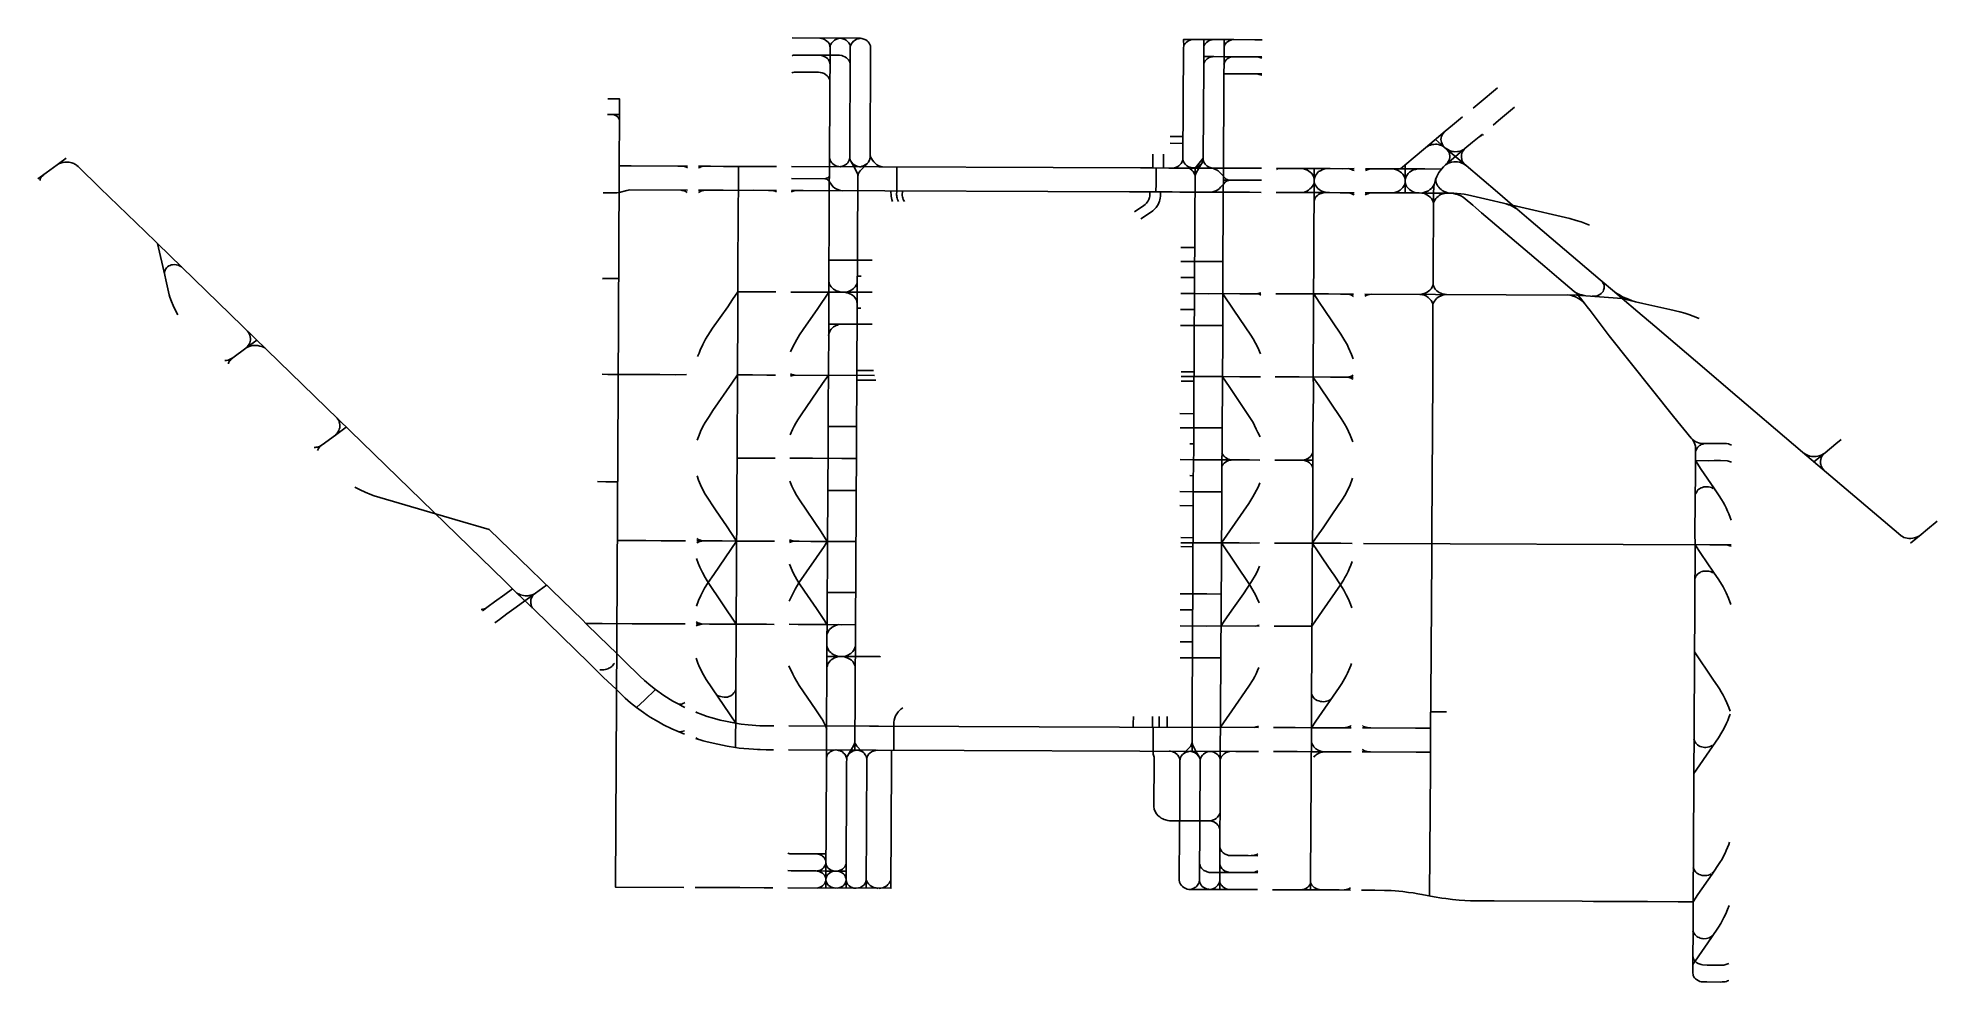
# Model space of a CAD drawing. Extents: x -97.0828 to -97.0012, y 32.8751 to 32.9157.
import ezdxf

# ---------------------------------------------------------------- set-up
doc = ezdxf.new("R2010")
doc.units = 0
doc.header["$MEASUREMENT"] = 0
doc.layers.add('DFW_TAXIWAY_GUIDANCE_LINE', color=40, linetype='CONTINUOUS')

msp = doc.modelspace()

# ---------------------------------------------------------------- linework, layer by layer
at = {"layer": 'DFW_TAXIWAY_GUIDANCE_LINE', "color": 91}
for points in [[(-97.047594, 32.909705), (-97.047581, 32.909779), (-97.047569, 32.90983), (-97.047537, 32.909893), (-97.047499, 32.909949), (-97.047449, 32.909998), (-97.047317, 32.910122), (-97.047235, 32.910208), (-97.047186, 32.910261), (-97.047133, 32.910326), (-97.047101, 32.910388), (-97.047079, 32.91044), (-97.047071, 32.910483), (-97.047068, 32.910538), (-97.047042, 32.915212), (-97.047046, 32.915268), (-97.047053, 32.915321), (-97.047076, 32.915381), (-97.047106, 32.915439), (-97.047154, 32.915498), (-97.047198, 32.915539), (-97.04725, 32.915575), (-97.047296, 32.915596), (-97.04734, 32.915614), (-97.047384, 32.91563), (-97.047425, 32.915639), (-97.04748, 32.915647), (-97.050419, 32.915662)], [(-97.049234, 32.915658), (-97.049151, 32.915643), (-97.049089, 32.915626), (-97.049021, 32.915598), (-97.048977, 32.915571), (-97.048922, 32.915526), (-97.048866, 32.915475), (-97.048828, 32.91542), (-97.048806, 32.915366), (-97.048791, 32.915315), (-97.048784, 32.915268)], [(-97.048784, 32.915268), (-97.048808, 32.910723), (-97.048812, 32.910541), (-97.048812, 32.90974), (-97.04882, 32.909496), (-97.048846, 32.903903), (-97.048842, 32.903618), (-97.048859, 32.900778), (-97.048866, 32.900342), (-97.048875, 32.898436), (-97.048873, 32.898146)], [(-97.048784, 32.915268), (-97.048781, 32.915305), (-97.048762, 32.915361), (-97.048724, 32.915438), (-97.048702, 32.915473), (-97.048659, 32.915517), (-97.048597, 32.915562), (-97.048533, 32.915598), (-97.048466, 32.915628), (-97.048414, 32.915645), (-97.048358, 32.915653), (-97.048296, 32.915645), (-97.048233, 32.915631), (-97.048158, 32.915597), (-97.048099, 32.915563), (-97.048033, 32.915507), (-97.04798, 32.915449), (-97.047943, 32.915383), (-97.047923, 32.915323), (-97.047916, 32.915269), (-97.047917, 32.915252)], [(-97.047593, 32.909609), (-97.047594, 32.909705), (-97.0476, 32.909788), (-97.047635, 32.909888), (-97.047772, 32.91013), (-97.047896, 32.91037), (-97.047916, 32.910418), (-97.047932, 32.91047), (-97.047938, 32.9105), (-97.047917, 32.915252)], [(-97.047916, 32.915269), (-97.047904, 32.915326), (-97.047876, 32.915391), (-97.047842, 32.915456), (-97.04778, 32.91552), (-97.047709, 32.915571), (-97.04765, 32.915604), (-97.047583, 32.915627), (-97.047541, 32.915636), (-97.047506, 32.915641), (-97.04748, 32.915647)], [(-97.033127, 32.915597), (-97.033191, 32.915597), (-97.033242, 32.915592), (-97.033309, 32.915574), (-97.033376, 32.915543), (-97.033424, 32.915516), (-97.033479, 32.91547), (-97.033518, 32.915429), (-97.033556, 32.915373), (-97.033582, 32.915316), (-97.033587, 32.915256), (-97.033615, 32.910452), (-97.033603, 32.910375), (-97.033567, 32.910299), (-97.033513, 32.910228), (-97.033464, 32.910176), (-97.033422, 32.910151), (-97.033373, 32.910126), (-97.033316, 32.910099)], [(-97.033582, 32.915316), (-97.033584, 32.915598), (-97.033188, 32.915597)], [(-97.033127, 32.915597), (-97.032289, 32.915595), (-97.031843, 32.915593), (-97.031423, 32.91559), (-97.030529, 32.915588), (-97.030212, 32.915585)], [(-97.032714, 32.915596), (-97.032713, 32.915244), (-97.03272, 32.914468), (-97.032739, 32.910486)], [(-97.032713, 32.91526), (-97.032694, 32.915347), (-97.032658, 32.915408), (-97.032607, 32.915466), (-97.032548, 32.915514), (-97.032485, 32.915553), (-97.032428, 32.915574), (-97.032374, 32.915589), (-97.03233, 32.915595)], [(-97.031942, 32.897019), (-97.031928, 32.898391), (-97.031932, 32.899448), (-97.031918, 32.900192), (-97.031905, 32.903555), (-97.031898, 32.903854), (-97.031896, 32.905238), (-97.031892, 32.905513), (-97.031897, 32.906071), (-97.031866, 32.910461), (-97.031868, 32.9106), (-97.031843, 32.915593)], [(-97.031843, 32.915269), (-97.031826, 32.91534), (-97.031796, 32.915398), (-97.031745, 32.915461), (-97.031693, 32.915503), (-97.031623, 32.915546), (-97.031557, 32.915572), (-97.03149, 32.915591)], [(-97.050423, 32.914899), (-97.050374, 32.914917), (-97.050317, 32.914925), (-97.050262, 32.914926), (-97.048385, 32.914917), (-97.048287, 32.914907), (-97.048218, 32.914885), (-97.048147, 32.914853), (-97.04808, 32.914811), (-97.048031, 32.914769), (-97.047992, 32.914727), (-97.047957, 32.914667), (-97.047935, 32.914622), (-97.047917, 32.914553)], [(-97.048786, 32.914538), (-97.04881, 32.914633), (-97.048837, 32.914691), (-97.048859, 32.914731), (-97.048903, 32.914778), (-97.048955, 32.91482), (-97.049016, 32.914858), (-97.04907, 32.914883), (-97.049158, 32.914908), (-97.04923, 32.914922)], [(-97.03272, 32.914537), (-97.0327, 32.9146), (-97.032672, 32.914659), (-97.032633, 32.914711), (-97.032578, 32.914761), (-97.032532, 32.914793), (-97.032482, 32.914818), (-97.032423, 32.91484), (-97.032364, 32.914853), (-97.032321, 32.914861)], [(-97.030217, 32.914851), (-97.030518, 32.914853), (-97.031391, 32.914856), (-97.031847, 32.914858), (-97.032279, 32.91486), (-97.032716, 32.914865)], [(-97.031851, 32.914517), (-97.031823, 32.914604), (-97.031795, 32.914661), (-97.031753, 32.914716), (-97.03171, 32.914758), (-97.03164, 32.914803), (-97.031574, 32.91483), (-97.031517, 32.914845), (-97.031446, 32.914857)], [(-97.030217, 32.914793), (-97.030262, 32.91481), (-97.030309, 32.914823), (-97.030352, 32.914835), (-97.030422, 32.914852)], [(-97.050427, 32.914163), (-97.050391, 32.914176), (-97.05033, 32.914187), (-97.050218, 32.914193), (-97.049287, 32.914189), (-97.049212, 32.914184), (-97.049124, 32.914166), (-97.049039, 32.914135), (-97.048979, 32.914093), (-97.048909, 32.914039), (-97.048867, 32.913989), (-97.048827, 32.913925), (-97.048809, 32.913884), (-97.04879, 32.91382)], [(-97.031852, 32.914123), (-97.031229, 32.914122), (-97.030696, 32.914121), (-97.030221, 32.91412)], [(-97.030221, 32.914064), (-97.030279, 32.914083), (-97.030334, 32.914097), (-97.030426, 32.914121)], [(-97.021141, 32.912643), (-97.020881, 32.912863), (-97.020092, 32.913521)], [(-97.058345, 32.913043), (-97.058164, 32.913044), (-97.05784, 32.913042), (-97.057846, 32.912703), (-97.057843, 32.911903), (-97.057857, 32.910576), (-97.057858, 32.909731), (-97.057904, 32.900601)], [(-97.02028, 32.91191), (-97.020051, 32.912109), (-97.019352, 32.912692)], [(-97.057845, 32.912366), (-97.05822, 32.912369), (-97.058352, 32.912369)], [(-97.057844, 32.912112), (-97.057857, 32.912172), (-97.057879, 32.912214), (-97.057905, 32.912253), (-97.057945, 32.912289), (-97.057994, 32.912321), (-97.058043, 32.912343), (-97.058106, 32.912368)], [(-97.024264, 32.910035), (-97.023719, 32.910491), (-97.023181, 32.910937), (-97.022335, 32.911648), (-97.022023, 32.911906), (-97.021598, 32.912265)], [(-97.034159, 32.911431), (-97.033606, 32.911424)], [(-97.033609, 32.911128), (-97.034159, 32.911136)], [(-97.020737, 32.911532), (-97.021163, 32.911175), (-97.021486, 32.910911), (-97.021896, 32.910562), (-97.022325, 32.910208), (-97.022414, 32.910114), (-97.022494, 32.910026), (-97.022554, 32.909946), (-97.022605, 32.909871), (-97.022657, 32.909786), (-97.022698, 32.909711), (-97.022747, 32.909581), (-97.022788, 32.909467), (-97.022817, 32.909344), (-97.022827, 32.909254), (-97.022836, 32.908993), (-97.022859, 32.905175), (-97.022858, 32.905096), (-97.022872, 32.905021), (-97.022898, 32.904948), (-97.022946, 32.904872), (-97.023, 32.904815), (-97.023049, 32.904772), (-97.023113, 32.904729), (-97.023203, 32.904685), (-97.023296, 32.904656), (-97.023424, 32.904634)], [(-97.023103, 32.911002), (-97.023036, 32.911033), (-97.022975, 32.911057), (-97.022906, 32.911075), (-97.022827, 32.911087), (-97.02276, 32.911091), (-97.022702, 32.911091), (-97.022626, 32.911079), (-97.022551, 32.911057), (-97.02246, 32.911018), (-97.022394, 32.910986)], [(-97.022757, 32.911293), (-97.022376, 32.910971), (-97.021438, 32.910172), (-97.020087, 32.909024), (-97.019439, 32.908469), (-97.018741, 32.907874)], [(-97.022393, 32.910985), (-97.022437, 32.911041), (-97.022473, 32.911109), (-97.022498, 32.911175), (-97.022513, 32.911235), (-97.022518, 32.91129), (-97.022516, 32.911362), (-97.022502, 32.911426), (-97.022469, 32.911491), (-97.022423, 32.911551), (-97.022378, 32.911612)], [(-97.020892, 32.911402), (-97.020839, 32.911435), (-97.020797, 32.911459), (-97.020755, 32.911478), (-97.020696, 32.911497)], [(-97.077766, 32.906876), (-97.078236, 32.907341), (-97.080168, 32.90921), (-97.081115, 32.910139), (-97.081172, 32.910181), (-97.081208, 32.910206), (-97.081262, 32.910238), (-97.08131, 32.910263), (-97.081349, 32.910278), (-97.081394, 32.910292), (-97.081454, 32.910311), (-97.081512, 32.91032), (-97.08158, 32.910325), (-97.081635, 32.910324), (-97.081696, 32.910321), (-97.08177, 32.910308), (-97.081829, 32.910293), (-97.081919, 32.910265), (-97.081969, 32.910243), (-97.082025, 32.910205), (-97.082488, 32.909869), (-97.082846, 32.909605)], [(-97.081969, 32.910243), (-97.081635, 32.910488)], [(-97.047938, 32.9105), (-97.047948, 32.910446), (-97.047965, 32.910401), (-97.04799, 32.910352), (-97.048026, 32.910298), (-97.048073, 32.910253), (-97.048129, 32.910211), (-97.048169, 32.910188), (-97.048216, 32.910164), (-97.048267, 32.910147), (-97.048317, 32.910135), (-97.048356, 32.910126), (-97.048415, 32.910131), (-97.048481, 32.910144), (-97.048543, 32.910169), (-97.048607, 32.9102), (-97.048667, 32.910246), (-97.048712, 32.910292), (-97.048756, 32.910347), (-97.048781, 32.910403), (-97.048798, 32.910448), (-97.048812, 32.910499)], [(-97.047887, 32.910352), (-97.047852, 32.910301), (-97.047806, 32.910252), (-97.047768, 32.910221), (-97.047718, 32.910191), (-97.047641, 32.910153), (-97.047583, 32.910135), (-97.047525, 32.910126), (-97.047461, 32.910125), (-97.047407, 32.910142), (-97.047344, 32.910167), (-97.047272, 32.9102), (-97.047201, 32.910245)], [(-97.047068, 32.910638), (-97.04705, 32.91056), (-97.047042, 32.910538)], [(-97.046532, 32.910118), (-97.046605, 32.910132), (-97.046684, 32.910158), (-97.046769, 32.910206), (-97.046834, 32.910263), (-97.046909, 32.910342), (-97.046964, 32.910411), (-97.04701, 32.910473), (-97.047035, 32.910515), (-97.047042, 32.910538)], [(-97.034914, 32.910073), (-97.03491, 32.910401), (-97.034907, 32.910668)], [(-97.034452, 32.910071), (-97.034452, 32.910397), (-97.034454, 32.910663)], [(-97.034052, 32.91007), (-97.033975, 32.910081), (-97.033893, 32.910108), (-97.03384, 32.910135), (-97.033789, 32.910164), (-97.03373, 32.910216), (-97.033686, 32.910269), (-97.033649, 32.910329), (-97.033629, 32.910384), (-97.033615, 32.910452)], [(-97.032823, 32.910242), (-97.032918, 32.910157), (-97.032948, 32.910133), (-97.032986, 32.910112), (-97.033035, 32.910096), (-97.033075, 32.910086), (-97.033158, 32.910073), (-97.033224, 32.910075), (-97.033316, 32.910099)], [(-97.033147, 32.899865), (-97.033091, 32.910066), (-97.032739, 32.910486)], [(-97.033091, 32.909745), (-97.033059, 32.909837), (-97.032928, 32.910066), (-97.032773, 32.910326), (-97.032756, 32.910371), (-97.032745, 32.910414), (-97.032739, 32.910486)], [(-97.032331, 32.910066), (-97.032344, 32.91007), (-97.032437, 32.91009), (-97.032485, 32.910108), (-97.032542, 32.910139), (-97.032588, 32.91017), (-97.032629, 32.910206), (-97.032659, 32.91024), (-97.03269, 32.910281), (-97.032711, 32.910327), (-97.032726, 32.91037), (-97.032743, 32.910438)], [(-97.022323, 32.910206), (-97.022268, 32.910241), (-97.022209, 32.910273), (-97.022146, 32.910299), (-97.02206, 32.910318), (-97.021972, 32.910335), (-97.021894, 32.910339), (-97.021806, 32.910333), (-97.021722, 32.910316), (-97.021645, 32.91029), (-97.021548, 32.910245), (-97.021461, 32.910192)], [(-97.021513, 32.910887), (-97.02158, 32.910845), (-97.021644, 32.910808), (-97.021695, 32.910791), (-97.021745, 32.910782), (-97.021803, 32.910773), (-97.021922, 32.910771), (-97.021978, 32.910774), (-97.02204, 32.910784), (-97.022123, 32.910811), (-97.022221, 32.91086), (-97.022299, 32.910905)], [(-97.022258, 32.91087), (-97.022203, 32.910801), (-97.022171, 32.910732), (-97.022151, 32.910667), (-97.022138, 32.910589), (-97.02214, 32.910515), (-97.022155, 32.910448), (-97.022189, 32.910365), (-97.022257, 32.910264)], [(-97.021461, 32.910192), (-97.021526, 32.910255), (-97.021582, 32.910319), (-97.021615, 32.910397), (-97.021628, 32.910454), (-97.021638, 32.910517), (-97.02164, 32.910568), (-97.021632, 32.910633), (-97.02162, 32.910696), (-97.021601, 32.910748), (-97.02156, 32.910813), (-97.021513, 32.910888)], [(-97.082581, 32.9098), (-97.082628, 32.909753), (-97.082673, 32.909712), (-97.082702, 32.909673), (-97.082733, 32.90963), (-97.082754, 32.909582), (-97.082773, 32.909534)], [(-97.057338, 32.910159), (-97.057857, 32.910157)], [(-97.054918, 32.910147), (-97.055333, 32.910149), (-97.057338, 32.910159)], [(-97.055114, 32.910148), (-97.055051, 32.910136), (-97.055008, 32.910122), (-97.054967, 32.910106), (-97.054918, 32.910071)], [(-97.051091, 32.910133), (-97.051561, 32.910133), (-97.052122, 32.910135), (-97.053372, 32.910138), (-97.053933, 32.910149), (-97.05444, 32.910146)], [(-97.054221, 32.910147), (-97.054281, 32.910135), (-97.054343, 32.910115), (-97.054388, 32.910098), (-97.05444, 32.910075)], [(-97.052725, 32.910136), (-97.052726, 32.909641), (-97.052726, 32.909105), (-97.052733, 32.908502), (-97.052752, 32.905283), (-97.052754, 32.904744)], [(-97.05045, 32.909613), (-97.049009, 32.90961), (-97.048941, 32.909628), (-97.048882, 32.909654), (-97.048845, 32.909681), (-97.048813, 32.909714)], [(-97.035433, 32.910075), (-97.050449, 32.910129)], [(-97.048818, 32.909497), (-97.048837, 32.909523), (-97.048861, 32.909547), (-97.048896, 32.909568), (-97.048933, 32.909588), (-97.048965, 32.909599), (-97.049003, 32.909612)], [(-97.04882, 32.909496), (-97.048773, 32.909418), (-97.048714, 32.909325), (-97.048656, 32.909255), (-97.048587, 32.909201), (-97.04853, 32.90917), (-97.04843, 32.909126), (-97.048335, 32.909103), (-97.048247, 32.909093)], [(-97.047655, 32.898121), (-97.047647, 32.898456), (-97.047593, 32.909609)], [(-97.045851, 32.908632), (-97.045889, 32.90872), (-97.045904, 32.908773), (-97.045914, 32.908813), (-97.045923, 32.908871), (-97.045925, 32.908914), (-97.045923, 32.909083), (-97.045923, 32.909517), (-97.045918, 32.910113)], [(-97.033334, 32.910066), (-97.034052, 32.91007), (-97.034225, 32.910069), (-97.034915, 32.910073), (-97.035433, 32.910075)], [(-97.034768, 32.910072), (-97.03477, 32.909623), (-97.034771, 32.909407), (-97.034774, 32.90904)], [(-97.033464, 32.910176), (-97.033334, 32.910067)], [(-97.033334, 32.910067), (-97.033222, 32.909969), (-97.033175, 32.909913), (-97.033135, 32.909852), (-97.033111, 32.909804), (-97.033091, 32.909745)], [(-97.033334, 32.910066), (-97.032345, 32.910066), (-97.031868, 32.910063), (-97.03122, 32.91006), (-97.03077, 32.910058), (-97.030239, 32.910057)], [(-97.033035, 32.910096), (-97.033035, 32.910096)], [(-97.032374, 32.910066), (-97.032347, 32.910059), (-97.032296, 32.910042), (-97.032216, 32.910012), (-97.032149, 32.909982), (-97.032102, 32.909953), (-97.032039, 32.909898), (-97.031995, 32.909854), (-97.031949, 32.909805), (-97.031906, 32.909755), (-97.0318, 32.909626), (-97.031756, 32.909594), (-97.031714, 32.90957), (-97.03166, 32.909552), (-97.031613, 32.909544), (-97.031612, 32.909544), (-97.031661, 32.909539), (-97.031706, 32.909523), (-97.03174, 32.909507), (-97.03177, 32.909487), (-97.031799, 32.909464), (-97.03187, 32.90938)], [(-97.030242, 32.909541), (-97.030444, 32.909542), (-97.031467, 32.909544), (-97.03187, 32.909545)], [(-97.029596, 32.910053), (-97.029067, 32.910048), (-97.028593, 32.910047), (-97.027286, 32.910044), (-97.026739, 32.910041), (-97.026248, 32.910043)], [(-97.029596, 32.910006), (-97.029541, 32.91003), (-97.029462, 32.910052)], [(-97.028493, 32.909017), (-97.028386, 32.909035), (-97.028293, 32.909069), (-97.028217, 32.909114), (-97.028153, 32.909168), (-97.028097, 32.90922), (-97.028048, 32.909283), (-97.028009, 32.909339), (-97.027986, 32.909389), (-97.027969, 32.909448)], [(-97.027969, 32.909582), (-97.02799, 32.909682), (-97.028024, 32.909757), (-97.02807, 32.909828), (-97.028137, 32.909892), (-97.028198, 32.909934), (-97.028256, 32.909971), (-97.028385, 32.910024), (-97.028457, 32.910047)], [(-97.028006, 32.900659), (-97.028015, 32.901083), (-97.027969, 32.90953)], [(-97.027969, 32.90953), (-97.027968, 32.910046)], [(-97.027969, 32.909577), (-97.027944, 32.909678), (-97.027912, 32.909742), (-97.027877, 32.909807), (-97.027833, 32.909863), (-97.027779, 32.909914), (-97.027705, 32.909955), (-97.027623, 32.909996), (-97.027553, 32.910016), (-97.02743, 32.910045)], [(-97.027392, 32.909015), (-97.027503, 32.90903), (-97.027598, 32.909059), (-97.02767, 32.909091), (-97.027752, 32.90914), (-97.027811, 32.909188), (-97.027859, 32.90924), (-97.027902, 32.909297), (-97.027932, 32.90935), (-97.027952, 32.909403), (-97.027969, 32.90944)], [(-97.026249, 32.909958), (-97.026305, 32.909983), (-97.026361, 32.910003), (-97.026414, 32.91002), (-97.02651, 32.910042)], [(-97.02577, 32.910038), (-97.025302, 32.910041), (-97.024945, 32.910038), (-97.023457, 32.910031), (-97.023219, 32.91003), (-97.022494, 32.910026)], [(-97.02577, 32.909957), (-97.025717, 32.909978), (-97.02565, 32.910006), (-97.025589, 32.910024), (-97.025514, 32.910039)], [(-97.024617, 32.909), (-97.024503, 32.909019), (-97.024418, 32.909045), (-97.024345, 32.909079), (-97.024273, 32.90912), (-97.024212, 32.90918), (-97.024159, 32.909238), (-97.024102, 32.909314), (-97.02407, 32.909376), (-97.024056, 32.909441)], [(-97.024055, 32.909578), (-97.024067, 32.909649), (-97.024101, 32.909723), (-97.024156, 32.9098), (-97.024216, 32.909863), (-97.024279, 32.90991), (-97.02436, 32.909957), (-97.024435, 32.909993), (-97.024515, 32.910017), (-97.024607, 32.910036)], [(-97.024054, 32.910211), (-97.024054, 32.910034), (-97.024056, 32.90952), (-97.024056, 32.908999)], [(-97.024056, 32.909441), (-97.024025, 32.909344), (-97.023995, 32.909281), (-97.02397, 32.909241), (-97.023932, 32.909196), (-97.023874, 32.909141), (-97.02381, 32.909096), (-97.023714, 32.909049), (-97.023637, 32.909022), (-97.02357, 32.909009), (-97.023495, 32.908998)], [(-97.024055, 32.909581), (-97.024032, 32.909657), (-97.023993, 32.909749), (-97.023928, 32.90983), (-97.023871, 32.90989), (-97.023803, 32.909932), (-97.023737, 32.909971), (-97.02368, 32.909992), (-97.023619, 32.91001), (-97.023509, 32.910031)], [(-97.022129, 32.90899), (-97.022223, 32.909003), (-97.022295, 32.909025), (-97.022387, 32.909059), (-97.022461, 32.909098), (-97.022517, 32.909141), (-97.022571, 32.909192), (-97.022616, 32.909243), (-97.022654, 32.909292), (-97.02268, 32.909341), (-97.022704, 32.909394), (-97.022736, 32.909512), (-97.022739, 32.909554), (-97.022741, 32.909581), (-97.022737, 32.909607)], [(-97.058542, 32.909007), (-97.058469, 32.909007), (-97.057958, 32.909006), (-97.057862, 32.909015), (-97.057522, 32.909107), (-97.05746, 32.909123), (-97.057391, 32.909129), (-97.054924, 32.909118)], [(-97.05519, 32.909119), (-97.055141, 32.909109), (-97.055093, 32.909099), (-97.055058, 32.909088), (-97.055015, 32.909071), (-97.054971, 32.909051), (-97.054925, 32.90902)], [(-97.05416, 32.909115), (-97.05421, 32.909109), (-97.054262, 32.909098), (-97.054307, 32.909085), (-97.054351, 32.909069), (-97.054394, 32.909051), (-97.054446, 32.909022)], [(-97.054445, 32.909115), (-97.053937, 32.909114), (-97.053385, 32.909112), (-97.05273, 32.909105), (-97.052081, 32.90911), (-97.051439, 32.909107), (-97.051095, 32.909099)], [(-97.051309, 32.909104), (-97.051251, 32.909097), (-97.051204, 32.90909), (-97.051153, 32.909076), (-97.051095, 32.909051)], [(-97.050453, 32.909053), (-97.050418, 32.909065), (-97.050371, 32.909078), (-97.050328, 32.909086), (-97.050264, 32.9091)], [(-97.050452, 32.909099), (-97.049939, 32.909101), (-97.035911, 32.909045)], [(-97.046104, 32.908628), (-97.04612, 32.908666), (-97.046138, 32.908722), (-97.046163, 32.908855), (-97.046167, 32.909084)], [(-97.045587, 32.908631), (-97.045612, 32.908672), (-97.045638, 32.908717), (-97.045664, 32.908784), (-97.045679, 32.908834), (-97.045686, 32.908882), (-97.045679, 32.909082)], [(-97.033752, 32.909038), (-97.034082, 32.909039), (-97.034774, 32.90904), (-97.035911, 32.909045)], [(-97.035034, 32.909041), (-97.035036, 32.908931), (-97.03504, 32.908858), (-97.03505, 32.908797), (-97.035061, 32.908752), (-97.035078, 32.908712), (-97.035106, 32.908656), (-97.035145, 32.908597), (-97.035179, 32.908553), (-97.035231, 32.9085), (-97.035295, 32.908452), (-97.0357, 32.90819)], [(-97.034607, 32.908706), (-97.034624, 32.908645), (-97.03465, 32.908566), (-97.034686, 32.908498), (-97.034771, 32.908372), (-97.034771, 32.908372), (-97.034821, 32.90831), (-97.034903, 32.908229), (-97.035011, 32.90815)], [(-97.034582, 32.90904), (-97.034578, 32.908938), (-97.03458, 32.908855), (-97.034589, 32.908775), (-97.034607, 32.908706)], [(-97.033752, 32.909038), (-97.033097, 32.909034), (-97.032491, 32.909031), (-97.031873, 32.909033), (-97.031228, 32.909027), (-97.030748, 32.909024), (-97.030245, 32.909022)], [(-97.03243, 32.909031), (-97.032325, 32.909045), (-97.032205, 32.909087), (-97.032113, 32.909133), (-97.032043, 32.909189), (-97.032, 32.909241), (-97.03187, 32.90938)], [(-97.029602, 32.909018), (-97.029251, 32.909018), (-97.028599, 32.909017), (-97.027969, 32.909015), (-97.027309, 32.909015), (-97.026859, 32.909008), (-97.026255, 32.909008)], [(-97.02797, 32.90866), (-97.027929, 32.908781), (-97.027886, 32.908838), (-97.027831, 32.908894), (-97.027781, 32.908927), (-97.027723, 32.908957), (-97.027665, 32.908979), (-97.02762, 32.908995), (-97.027564, 32.909003), (-97.027465, 32.909015)], [(-97.026255, 32.908915), (-97.026287, 32.908936), (-97.026351, 32.908962), (-97.026419, 32.908986), (-97.026492, 32.909008)], [(-97.025775, 32.908916), (-97.025718, 32.908947), (-97.025666, 32.908966), (-97.025613, 32.908983), (-97.025545, 32.909006)], [(-97.025774, 32.909005), (-97.025285, 32.909007), (-97.023459, 32.908998), (-97.023342, 32.908995), (-97.022083, 32.90899), (-97.021961, 32.908985), (-97.021818, 32.908975), (-97.021667, 32.908957), (-97.021524, 32.908938), (-97.021378, 32.90891), (-97.021193, 32.908873), (-97.01698, 32.907899), (-97.016704, 32.907816), (-97.016496, 32.90775), (-97.016139, 32.907616)], [(-97.023329, 32.908995), (-97.023221, 32.909026), (-97.023138, 32.909057), (-97.023057, 32.909093), (-97.022992, 32.909139), (-97.022932, 32.909187), (-97.022884, 32.909245), (-97.022814, 32.909356)], [(-97.023321, 32.908995), (-97.023227, 32.908969), (-97.02313, 32.908922), (-97.023057, 32.908876), (-97.022987, 32.908823), (-97.022933, 32.908765), (-97.022894, 32.908704), (-97.022874, 32.908654), (-97.022838, 32.908569)], [(-97.022838, 32.90857), (-97.022823, 32.908615), (-97.022783, 32.908682), (-97.022738, 32.908752), (-97.022696, 32.908802), (-97.022646, 32.90885), (-97.022595, 32.908889), (-97.022532, 32.908926), (-97.022373, 32.908974), (-97.022259, 32.908991)], [(-97.022077, 32.90899), (-97.021978, 32.908976), (-97.021881, 32.908952), (-97.021762, 32.908916), (-97.021659, 32.908869), (-97.021558, 32.908809), (-97.021479, 32.908745), (-97.02115, 32.908467), (-97.021019, 32.908352), (-97.020776, 32.908143), (-97.018059, 32.905834), (-97.017457, 32.905315), (-97.016793, 32.904761), (-97.016729, 32.904715), (-97.016676, 32.904692), (-97.016643, 32.904672), (-97.016545, 32.904634), (-97.016462, 32.904609), (-97.016361, 32.904583)], [(-97.035427, 32.90788), (-97.035011, 32.90815)], [(-97.019711, 32.908528), (-97.019609, 32.908493), (-97.019537, 32.908465), (-97.019464, 32.908429), (-97.019389, 32.908388), (-97.019307, 32.908341), (-97.019219, 32.908281)], [(-97.018741, 32.907874), (-97.015677, 32.905259), (-97.015063, 32.904747), (-97.014951, 32.904669), (-97.014847, 32.904611), (-97.014785, 32.904573), (-97.014683, 32.904519), (-97.014462, 32.904423), (-97.014296, 32.904358), (-97.014159, 32.904321), (-97.013838, 32.90425)], [(-97.073009, 32.902253), (-97.07771, 32.906821), (-97.077766, 32.906876)], [(-97.077706, 32.906817), (-97.077387, 32.905463), (-97.077344, 32.905262), (-97.077198, 32.904617), (-97.07717, 32.904521), (-97.0771, 32.904335), (-97.077032, 32.904163), (-97.076914, 32.903911), (-97.07683, 32.903752)], [(-97.033112, 32.906652), (-97.033698, 32.906654)], [(-97.077408, 32.905552), (-97.0774, 32.905611), (-97.077382, 32.905675), (-97.077355, 32.905737), (-97.07732, 32.905781), (-97.077271, 32.905824), (-97.077217, 32.905858), (-97.077166, 32.905882), (-97.077114, 32.905901), (-97.077055, 32.905913), (-97.076988, 32.905919), (-97.0769, 32.905913), (-97.076815, 32.905891), (-97.076735, 32.905853), (-97.07668, 32.905818)], [(-97.048832, 32.906104), (-97.048232, 32.906104), (-97.047612, 32.906102), (-97.04697, 32.9061)], [(-97.047613, 32.90542), (-97.047455, 32.905418)], [(-97.033705, 32.90605), (-97.033115, 32.906047), (-97.032498, 32.906046), (-97.031897, 32.906044)], [(-97.033117, 32.905359), (-97.033703, 32.905361)], [(-97.057875, 32.905314), (-97.058302, 32.905317), (-97.058527, 32.905317), (-97.058568, 32.90532)], [(-97.058509, 32.905317), (-97.058568, 32.905298)], [(-97.052754, 32.904744), (-97.052978, 32.904418), (-97.05319, 32.9041), (-97.053841, 32.903179), (-97.054142, 32.90271), (-97.054203, 32.902595), (-97.054257, 32.902479), (-97.054367, 32.902235), (-97.054418, 32.902109), (-97.054481, 32.90196)], [(-97.052754, 32.904744), (-97.05275, 32.904359), (-97.052759, 32.903883), (-97.052766, 32.901177), (-97.052773, 32.90076), (-97.052783, 32.898206)], [(-97.051116, 32.904739), (-97.051434, 32.904739), (-97.052083, 32.90474), (-97.052754, 32.904744)], [(-97.048842, 32.90473), (-97.049318, 32.904026), (-97.049947, 32.903132), (-97.050107, 32.90289), (-97.050215, 32.9027), (-97.050397, 32.902356), (-97.050485, 32.90216)], [(-97.050474, 32.904737), (-97.047615, 32.904727), (-97.047456, 32.904728), (-97.046976, 32.904724)], [(-97.048263, 32.904731), (-97.048374, 32.904748), (-97.048453, 32.904769), (-97.048527, 32.904791), (-97.048589, 32.904826), (-97.048644, 32.904866), (-97.048697, 32.904911), (-97.048745, 32.904966), (-97.048779, 32.905021), (-97.048807, 32.905081), (-97.048824, 32.905136), (-97.04884, 32.905201)], [(-97.048153, 32.904731), (-97.048054, 32.904743), (-97.047993, 32.904763), (-97.047915, 32.904797), (-97.047854, 32.904832), (-97.047776, 32.904892), (-97.047714, 32.904955), (-97.04767, 32.905025), (-97.047629, 32.905094), (-97.047615, 32.905153)], [(-97.04762, 32.904233), (-97.047631, 32.904331), (-97.047656, 32.904402), (-97.04769, 32.904456), (-97.047725, 32.904506), (-97.047768, 32.904552), (-97.047813, 32.904593), (-97.047871, 32.904631), (-97.047935, 32.904659), (-97.048001, 32.904688), (-97.048067, 32.904707), (-97.048153, 32.904731)], [(-97.033708, 32.904675), (-97.033122, 32.904671), (-97.032525, 32.904665), (-97.031895, 32.904669), (-97.031167, 32.904664), (-97.030608, 32.904664), (-97.030265, 32.904661)], [(-97.030279, 32.902083), (-97.03039, 32.902346), (-97.030493, 32.90254), (-97.030598, 32.902727), (-97.030691, 32.90288), (-97.031424, 32.903954), (-97.031895, 32.904662)], [(-97.030265, 32.904705), (-97.030331, 32.904681), (-97.030391, 32.904672), (-97.03046, 32.904662)], [(-97.03046, 32.904662), (-97.030397, 32.904653), (-97.030339, 32.90464), (-97.030309, 32.904627), (-97.030266, 32.904607)], [(-97.029625, 32.904655), (-97.02919, 32.90466), (-97.028587, 32.904655), (-97.02799, 32.904655), (-97.027354, 32.904652), (-97.026834, 32.904649), (-97.026273, 32.904644)], [(-97.02799, 32.904652), (-97.027754, 32.904303), (-97.02754, 32.90398), (-97.026825, 32.902929), (-97.026649, 32.90264), (-97.026554, 32.902474), (-97.02649, 32.902343), (-97.026365, 32.902055), (-97.026292, 32.901858)], [(-97.026273, 32.904551), (-97.026361, 32.904598), (-97.026465, 32.904646)], [(-97.025793, 32.904565), (-97.025731, 32.904592), (-97.025661, 32.904614), (-97.025587, 32.904626), (-97.025488, 32.904641)], [(-97.014262, 32.904349), (-97.014725, 32.904455), (-97.016683, 32.904608), (-97.025792, 32.904643)], [(-97.023425, 32.904634), (-97.023309, 32.904622), (-97.023224, 32.904596), (-97.023138, 32.904557), (-97.023067, 32.9045), (-97.022996, 32.904436), (-97.022944, 32.904371), (-97.022899, 32.904301), (-97.022873, 32.904235), (-97.022867, 32.904064), (-97.022872, 32.901059)], [(-97.022871, 32.904174), (-97.022852, 32.904262), (-97.022803, 32.904344), (-97.022754, 32.904405), (-97.022705, 32.904462), (-97.022636, 32.904515), (-97.022583, 32.904546), (-97.022544, 32.904564), (-97.022454, 32.9046), (-97.022377, 32.90462), (-97.022291, 32.90463)], [(-97.022288, 32.90463), (-97.022371, 32.904639), (-97.022425, 32.90465), (-97.022466, 32.904662), (-97.022524, 32.904684), (-97.022591, 32.904713), (-97.022645, 32.904748), (-97.022694, 32.904787), (-97.022733, 32.904826), (-97.022767, 32.904864), (-97.022792, 32.904904), (-97.022816, 32.904947), (-97.022838, 32.905), (-97.022859, 32.905093)], [(-97.017067, 32.904609), (-97.016982, 32.904598), (-97.016905, 32.904583), (-97.016835, 32.904564), (-97.016777, 32.904546), (-97.016731, 32.904529), (-97.016578, 32.904448), (-97.016478, 32.904379), (-97.0164, 32.904309), (-97.016324, 32.904221), (-97.016234, 32.904093), (-97.016107, 32.903942), (-97.015715, 32.90342), (-97.015281, 32.902856), (-97.012515, 32.899389)], [(-97.016317, 32.90421), (-97.016623, 32.904603), (-97.016664, 32.904638), (-97.016906, 32.904855)], [(-97.016011, 32.904556), (-97.015883, 32.90456), (-97.015808, 32.904578), (-97.015743, 32.904602), (-97.015684, 32.904633), (-97.015628, 32.904677), (-97.015584, 32.904719), (-97.015551, 32.904765), (-97.015526, 32.904814), (-97.015512, 32.904854), (-97.0155, 32.904908), (-97.015497, 32.90497), (-97.015505, 32.905031), (-97.015526, 32.905087), (-97.015567, 32.905167)], [(-97.014048, 32.90389), (-97.014726, 32.904454), (-97.015062, 32.904746)], [(-97.047621, 32.904043), (-97.047462, 32.904042)], [(-97.033122, 32.903985), (-97.033288, 32.903984), (-97.033696, 32.903985), (-97.033715, 32.903986)], [(-97.006969, 32.897845), (-97.010171, 32.90058), (-97.011087, 32.901363), (-97.013317, 32.903264), (-97.014048, 32.90389)], [(-97.013838, 32.90425), (-97.012674, 32.903985), (-97.012249, 32.903887), (-97.012036, 32.903827), (-97.011867, 32.903772), (-97.011668, 32.903701), (-97.011422, 32.903602)], [(-97.073889, 32.902338), (-97.073855, 32.902375), (-97.073807, 32.902435), (-97.073769, 32.902494), (-97.073738, 32.902556), (-97.073721, 32.90261), (-97.073708, 32.902667), (-97.073707, 32.902738), (-97.07372, 32.90281), (-97.073739, 32.902878), (-97.073766, 32.902944), (-97.073796, 32.903003), (-97.073833, 32.903053)], [(-97.048849, 32.902865), (-97.048837, 32.902937), (-97.048817, 32.90301), (-97.048783, 32.903082), (-97.048735, 32.903138), (-97.048686, 32.903194), (-97.048635, 32.903234), (-97.048581, 32.903264), (-97.04853, 32.903294), (-97.048469, 32.903316), (-97.048418, 32.90334), (-97.048335, 32.903358)], [(-97.048844, 32.903358), (-97.048238, 32.903358), (-97.047624, 32.903356), (-97.046982, 32.903355)], [(-97.031905, 32.903295), (-97.032519, 32.903295), (-97.033129, 32.903299), (-97.033719, 32.903301)], [(-97.073435, 32.902667), (-97.073902, 32.902328), (-97.074466, 32.901911), (-97.074557, 32.901834), (-97.074587, 32.901796), (-97.074612, 32.901765), (-97.074634, 32.901722), (-97.074648, 32.901688), (-97.074661, 32.901642)], [(-97.073889, 32.902338), (-97.07376, 32.902395), (-97.07368, 32.902418), (-97.073624, 32.90243), (-97.07356, 32.902437), (-97.073488, 32.902439), (-97.073391, 32.902431), (-97.073308, 32.902413), (-97.07322, 32.90239), (-97.073093, 32.902335)], [(-97.061502, 32.891062), (-97.062257, 32.891793), (-97.062768, 32.892295), (-97.073009, 32.902253)], [(-97.074816, 32.901793), (-97.074747, 32.901797), (-97.07467, 32.901813), (-97.074608, 32.901833), (-97.07447, 32.901907)], [(-97.047637, 32.90136), (-97.047016, 32.90136), (-97.046923, 32.901355)], [(-97.033138, 32.901308), (-97.033696, 32.901309)], [(-97.0579, 32.901196), (-97.058342, 32.901196), (-97.058587, 32.901197)], [(-97.057904, 32.900601), (-97.058007, 32.879136), (-97.055071, 32.879125)], [(-97.0579, 32.901196), (-97.057311, 32.901194), (-97.056678, 32.901188), (-97.056111, 32.901186), (-97.05545, 32.901182), (-97.054965, 32.901185)], [(-97.054498, 32.898361), (-97.054419, 32.898574), (-97.054353, 32.898737), (-97.054255, 32.898957), (-97.054156, 32.899131), (-97.053992, 32.89939), (-97.053828, 32.899636), (-97.053008, 32.900814), (-97.052766, 32.901177)], [(-97.051132, 32.901167), (-97.051507, 32.901168), (-97.052126, 32.90117), (-97.052766, 32.901177)], [(-97.048856, 32.90116), (-97.049108, 32.900801), (-97.050032, 32.899452), (-97.050173, 32.899238), (-97.050255, 32.899098), (-97.050331, 32.898963), (-97.050397, 32.898829), (-97.050504, 32.898591)], [(-97.050291, 32.901163), (-97.050339, 32.901173), (-97.050386, 32.901181), (-97.050437, 32.901192), (-97.05049, 32.901212)], [(-97.05049, 32.901164), (-97.04687, 32.901151)], [(-97.05049, 32.901115), (-97.050447, 32.901131), (-97.050382, 32.901145), (-97.050343, 32.901155), (-97.050291, 32.901163)], [(-97.04764, 32.900948), (-97.047013, 32.900949), (-97.046818, 32.900947)], [(-97.033696, 32.901101), (-97.03314, 32.901104), (-97.032521, 32.9011), (-97.031914, 32.901097), (-97.031172, 32.901095), (-97.030773, 32.901093), (-97.030284, 32.901094)], [(-97.033141, 32.900898), (-97.033696, 32.900898)], [(-97.030297, 32.898505), (-97.030389, 32.898689), (-97.030459, 32.89884), (-97.030535, 32.898997), (-97.0306, 32.899119), (-97.030789, 32.899425), (-97.031399, 32.900327), (-97.031629, 32.900673), (-97.031914, 32.901092)], [(-97.029643, 32.901091), (-97.02925, 32.90109), (-97.028618, 32.901085), (-97.027266, 32.901081), (-97.026714, 32.901076), (-97.026298, 32.901074)], [(-97.028027, 32.89788), (-97.028022, 32.89878), (-97.028003, 32.90032), (-97.028006, 32.900659)], [(-97.028014, 32.901061), (-97.027755, 32.900698), (-97.026811, 32.899302), (-97.026666, 32.899071), (-97.026569, 32.898894), (-97.02642, 32.898574), (-97.026309, 32.898295)], [(-97.026298, 32.900982), (-97.026331, 32.901003), (-97.026379, 32.901025), (-97.026428, 32.90104), (-97.026477, 32.901055), (-97.026568, 32.901075)], [(-97.026567, 32.901075), (-97.026486, 32.901085), (-97.026418, 32.901103), (-97.026368, 32.901124), (-97.026297, 32.901162)], [(-97.022917, 32.893386), (-97.022914, 32.894422), (-97.022872, 32.901059)], [(-97.033147, 32.899865), (-97.033152, 32.899327), (-97.033152, 32.898393), (-97.033152, 32.89801)], [(-97.069589, 32.898928), (-97.070053, 32.89858), (-97.070629, 32.898172), (-97.070691, 32.898119), (-97.070722, 32.898087), (-97.070756, 32.898045), (-97.070779, 32.898014), (-97.070803, 32.897974), (-97.070827, 32.897918)], [(-97.070058, 32.898577), (-97.070019, 32.898621), (-97.06998, 32.898665), (-97.069946, 32.898716), (-97.069912, 32.898778), (-97.069889, 32.898838), (-97.069869, 32.898892), (-97.069865, 32.898942), (-97.069865, 32.899016), (-97.069877, 32.899115), (-97.069892, 32.899158), (-97.069916, 32.899213), (-97.06998, 32.899305)], [(-97.048873, 32.89896), (-97.048268, 32.898957), (-97.047647, 32.898959)], [(-97.03315, 32.899504), (-97.033742, 32.899507)], [(-97.033738, 32.898903), (-97.033152, 32.898896), (-97.032543, 32.898895), (-97.03193, 32.89889)], [(-97.01158, 32.897027), (-97.011573, 32.897801), (-97.011569, 32.898001), (-97.01158, 32.898104), (-97.011603, 32.898189), (-97.011625, 32.898262), (-97.011656, 32.898325), (-97.011702, 32.898393), (-97.011758, 32.898454), (-97.012515, 32.899389)], [(-97.070965, 32.898052), (-97.070924, 32.898055), (-97.070878, 32.898062), (-97.070834, 32.898068), (-97.070787, 32.89808), (-97.070735, 32.898096), (-97.070682, 32.898127)], [(-97.052847, 32.885146), (-97.052846, 32.886763), (-97.052832, 32.887705), (-97.052783, 32.898206)], [(-97.048873, 32.898146), (-97.048897, 32.894009), (-97.048893, 32.893214), (-97.048912, 32.891557), (-97.048909, 32.891271), (-97.048928, 32.889066), (-97.048935, 32.885564), (-97.048944, 32.885046), (-97.048943, 32.884487), (-97.048943, 32.884488), (-97.048968, 32.879481), (-97.048976, 32.879101)], [(-97.047722, 32.88504), (-97.047655, 32.898121)], [(-97.033152, 32.898211), (-97.033319, 32.898212)], [(-97.033152, 32.89801), (-97.033152, 32.89801), (-97.033168, 32.896637), (-97.03319, 32.891275), (-97.033197, 32.890885), (-97.03322, 32.885507)], [(-97.011712, 32.898404), (-97.011647, 32.898345), (-97.011583, 32.898306), (-97.011522, 32.898276), (-97.011448, 32.898249), (-97.011392, 32.898234), (-97.01134, 32.898225), (-97.010243, 32.898218), (-97.010149, 32.898202), (-97.010096, 32.898181), (-97.010049, 32.898162), (-97.010022, 32.898152)], [(-97.011571, 32.897885), (-97.011513, 32.898008), (-97.01148, 32.898059), (-97.011441, 32.898096), (-97.011402, 32.898131), (-97.011365, 32.898156), (-97.011329, 32.898174), (-97.011298, 32.898187), (-97.011258, 32.898199), (-97.011184, 32.898218), (-97.011138, 32.898224)], [(-97.005316, 32.8984), (-97.005541, 32.89821), (-97.006004, 32.897828), (-97.006482, 32.897431)], [(-97.052783, 32.897598), (-97.052115, 32.897594), (-97.051508, 32.897593), (-97.051152, 32.897595)], [(-97.047658, 32.897577), (-97.048288, 32.897584), (-97.049537, 32.897585), (-97.050087, 32.897588), (-97.05051, 32.897595)], [(-97.033738, 32.897529), (-97.033159, 32.897521), (-97.032544, 32.897527)], [(-97.030301, 32.897511), (-97.030747, 32.897513), (-97.031036, 32.897516), (-97.031461, 32.897515), (-97.032544, 32.897527)], [(-97.03194, 32.897243), (-97.031906, 32.897296), (-97.031883, 32.897328), (-97.031837, 32.897379), (-97.031784, 32.897422), (-97.031784, 32.897422), (-97.031718, 32.897462), (-97.031659, 32.897485), (-97.031608, 32.8975), (-97.03156, 32.89751), (-97.03152, 32.897516), (-97.03152, 32.897516), (-97.031598, 32.897534), (-97.031665, 32.897555), (-97.031719, 32.897577), (-97.031779, 32.897615), (-97.031831, 32.897659), (-97.031867, 32.897699), (-97.031907, 32.897761), (-97.031936, 32.897813)], [(-97.028025, 32.897508), (-97.028474, 32.897506), (-97.028854, 32.897508), (-97.029289, 32.897511), (-97.029661, 32.89751)], [(-97.02847, 32.897506), (-97.028406, 32.897517), (-97.028336, 32.897535), (-97.028268, 32.897562), (-97.028212, 32.897596), (-97.028132, 32.897664), (-97.028092, 32.897715), (-97.028059, 32.89777), (-97.028027, 32.897842)], [(-97.02847, 32.897506), (-97.028386, 32.897491), (-97.028299, 32.897459), (-97.028235, 32.897428), (-97.028171, 32.897386), (-97.028121, 32.897339), (-97.028107, 32.897321), (-97.028063, 32.89726), (-97.028041, 32.89722), (-97.028022, 32.89715)], [(-97.028027, 32.89788), (-97.028022, 32.897092), (-97.028033, 32.896161), (-97.028035, 32.894697), (-97.028042, 32.894282), (-97.028053, 32.893182)], [(-97.011576, 32.89749), (-97.011324, 32.89711)], [(-97.011017, 32.897484), (-97.011576, 32.89749)], [(-97.010025, 32.897416), (-97.010065, 32.897434), (-97.010111, 32.897452), (-97.010157, 32.897466), (-97.010208, 32.897479), (-97.010498, 32.897486), (-97.010775, 32.897489), (-97.011017, 32.897484)], [(-97.00194, 32.894258), (-97.002, 32.894227), (-97.002066, 32.894196), (-97.002151, 32.89417), (-97.002232, 32.894151), (-97.002318, 32.894142), (-97.0024, 32.894141), (-97.002471, 32.894151), (-97.002551, 32.894167), (-97.002613, 32.894186), (-97.002679, 32.894217), (-97.002734, 32.894253), (-97.002849, 32.894354), (-97.006969, 32.897845)], [(-97.006044, 32.897795), (-97.006171, 32.897724), (-97.006263, 32.897692), (-97.006316, 32.897678), (-97.006384, 32.897667), (-97.006431, 32.897662), (-97.006479, 32.89766), (-97.006534, 32.897664), (-97.006587, 32.897669), (-97.006653, 32.897683), (-97.006758, 32.897714), (-97.006845, 32.897759), (-97.006919, 32.897803)], [(-97.006044, 32.897795), (-97.006084, 32.897745), (-97.006122, 32.897687), (-97.006158, 32.89763), (-97.006172, 32.897601), (-97.00619, 32.897534), (-97.0062, 32.897466), (-97.006201, 32.897415), (-97.0062, 32.897369), (-97.006187, 32.897315), (-97.006175, 32.897263), (-97.006141, 32.897189), (-97.006106, 32.897138), (-97.006047, 32.89706)], [(-97.059282, 32.890477), (-97.059424, 32.890619), (-97.063447, 32.894524), (-97.064925, 32.894948), (-97.068387, 32.895971), (-97.0685, 32.896012), (-97.068771, 32.896128), (-97.068992, 32.896233), (-97.069215, 32.896351)], [(-97.057924, 32.896576), (-97.058427, 32.89658), (-97.058782, 32.896581)], [(-97.052806, 32.894026), (-97.053246, 32.894683), (-97.053681, 32.895332), (-97.054163, 32.896047), (-97.054309, 32.896338), (-97.05444, 32.896651), (-97.054506, 32.896837)], [(-97.048897, 32.893985), (-97.048914, 32.894011), (-97.049175, 32.894424), (-97.050098, 32.895797), (-97.050232, 32.896001), (-97.050326, 32.896181), (-97.050429, 32.896388), (-97.050515, 32.896599)], [(-97.033165, 32.896838), (-97.033324, 32.896841)], [(-97.031954, 32.893949), (-97.030787, 32.89564), (-97.030606, 32.895929), (-97.030534, 32.896064), (-97.030451, 32.896217), (-97.030371, 32.896379), (-97.030306, 32.896531)], [(-97.031942, 32.897019), (-97.031943, 32.896816), (-97.031942, 32.89663), (-97.031947, 32.895578)], [(-97.028044, 32.893946), (-97.027838, 32.894236), (-97.02759, 32.894601), (-97.027207, 32.895149), (-97.026749, 32.895827), (-97.026647, 32.895989), (-97.026582, 32.896114), (-97.026503, 32.896274), (-97.026441, 32.896405), (-97.026316, 32.896729)], [(-97.01158, 32.897027), (-97.011596, 32.894372), (-97.011591, 32.893864), (-97.011681, 32.878518), (-97.011679, 32.877819), (-97.011692, 32.875493), (-97.01167, 32.87535), (-97.011643, 32.87529), (-97.011615, 32.875248), (-97.011573, 32.875207), (-97.011526, 32.875165), (-97.011456, 32.875124), (-97.011386, 32.875091), (-97.011329, 32.875076), (-97.011265, 32.875067), (-97.011088, 32.875065)], [(-97.011588, 32.895996), (-97.011569, 32.896058), (-97.011538, 32.896118), (-97.011505, 32.896173), (-97.011469, 32.896223), (-97.011426, 32.896258), (-97.011325, 32.896313), (-97.011274, 32.896334), (-97.011212, 32.896352), (-97.011139, 32.896363), (-97.011082, 32.896363), (-97.011011, 32.896356), (-97.01094, 32.896343), (-97.010888, 32.896323), (-97.010821, 32.896287)], [(-97.010783, 32.896317), (-97.011324, 32.89711)], [(-97.048883, 32.896208), (-97.048273, 32.896202), (-97.047662, 32.896201)], [(-97.033168, 32.895545), (-97.033752, 32.895552)], [(-97.032563, 32.896149), (-97.033167, 32.89615), (-97.03375, 32.896157)], [(-97.031944, 32.896148), (-97.032563, 32.896149)], [(-97.031947, 32.895578), (-97.032007, 32.884567), (-97.032013, 32.88436), (-97.032015, 32.882427), (-97.032024, 32.881593), (-97.032023, 32.881257), (-97.032033, 32.879429)], [(-97.010038, 32.894921), (-97.010078, 32.895039), (-97.010137, 32.895192), (-97.010192, 32.895319), (-97.010254, 32.895452), (-97.010316, 32.895573), (-97.010386, 32.895703), (-97.010453, 32.895816), (-97.01055, 32.895974), (-97.010785, 32.896321)], [(-97.010714, 32.896216), (-97.010778, 32.896261)], [(-97.001189, 32.894885), (-97.001593, 32.894545), (-97.001871, 32.894315), (-97.002325, 32.893938)], [(-97.055003, 32.894034), (-97.05565, 32.894035), (-97.055752, 32.894037), (-97.056055, 32.894039), (-97.056712, 32.894045), (-97.057321, 32.894048), (-97.057936, 32.894046)], [(-97.052806, 32.894029), (-97.053786, 32.892587), (-97.054033, 32.892243), (-97.054181, 32.891996), (-97.054346, 32.89168), (-97.054443, 32.891466), (-97.054535, 32.891224)], [(-97.051171, 32.894022), (-97.051525, 32.894024), (-97.052121, 32.894028), (-97.052806, 32.894026), (-97.053423, 32.894032), (-97.053907, 32.894031), (-97.054523, 32.894032)], [(-97.05424, 32.894031), (-97.054302, 32.89402), (-97.054374, 32.894008), (-97.054426, 32.89399), (-97.054469, 32.89397), (-97.054523, 32.893946)], [(-97.054522, 32.894137), (-97.054455, 32.894098), (-97.054365, 32.894061), (-97.054285, 32.894039), (-97.05424, 32.894031)], [(-97.048896, 32.894043), (-97.048913, 32.894011), (-97.049043, 32.893794), (-97.050127, 32.892229), (-97.050287, 32.891963), (-97.050465, 32.891615), (-97.050541, 32.891439)], [(-97.047677, 32.894006), (-97.048261, 32.894008), (-97.048897, 32.894011), (-97.049609, 32.894014), (-97.05011, 32.894018), (-97.050529, 32.894022)], [(-97.050529, 32.893969), (-97.050488, 32.893986), (-97.050437, 32.894002), (-97.050398, 32.894011), (-97.050343, 32.89402)], [(-97.050342, 32.89402), (-97.050393, 32.894031), (-97.050447, 32.894046), (-97.050492, 32.894059), (-97.050528, 32.894075)], [(-97.033174, 32.894169), (-97.033708, 32.894176)], [(-97.033708, 32.893957), (-97.033176, 32.893952), (-97.032552, 32.893952), (-97.031954, 32.893945), (-97.031195, 32.893944), (-97.030704, 32.89394), (-97.03032, 32.893946)], [(-97.031954, 32.893944), (-97.03075, 32.892155), (-97.030502, 32.891738), (-97.030435, 32.891588), (-97.030333, 32.891374)], [(-97.026332, 32.893927), (-97.026831, 32.89393), (-97.027472, 32.893932), (-97.028722, 32.893934), (-97.029321, 32.893939), (-97.029679, 32.893941)], [(-97.026346, 32.891153), (-97.026409, 32.89132), (-97.026468, 32.891461), (-97.026527, 32.891589), (-97.026593, 32.891718), (-97.026646, 32.891828), (-97.026693, 32.891912), (-97.026835, 32.892142), (-97.027116, 32.892557), (-97.027222, 32.892716), (-97.027594, 32.893262), (-97.027825, 32.893608), (-97.028044, 32.893923)], [(-97.025852, 32.893925), (-97.010959, 32.893866)], [(-97.054526, 32.893283), (-97.054453, 32.893076), (-97.054386, 32.892906), (-97.054276, 32.892669), (-97.054163, 32.892456), (-97.054033, 32.892243), (-97.052822, 32.890454)], [(-97.033709, 32.893787), (-97.033177, 32.893784)], [(-97.029698, 32.890369), (-97.028066, 32.890365), (-97.027907, 32.890598), (-97.02762, 32.891008), (-97.026836, 32.892142), (-97.02671, 32.892338), (-97.026646, 32.892457), (-97.026581, 32.892581), (-97.026512, 32.892719), (-97.02645, 32.892857), (-97.026393, 32.89299), (-97.026336, 32.893145)], [(-97.028053, 32.893182), (-97.02806, 32.890659), (-97.028066, 32.890362), (-97.028084, 32.886303), (-97.028089, 32.885998), (-97.028122, 32.879553)], [(-97.022958, 32.887089), (-97.022952, 32.887298), (-97.022917, 32.893386)], [(-97.011591, 32.893865), (-97.011344, 32.893498), (-97.010803, 32.892691), (-97.010574, 32.892354)], [(-97.010045, 32.893862), (-97.010571, 32.893864), (-97.010959, 32.893866)], [(-97.010273, 32.893863), (-97.010225, 32.893861), (-97.010181, 32.893852), (-97.010143, 32.893839), (-97.010102, 32.893826), (-97.010045, 32.893802)], [(-97.050127, 32.892229), (-97.050211, 32.89237), (-97.050287, 32.892509), (-97.050355, 32.89263), (-97.050417, 32.892758), (-97.050533, 32.893032)], [(-97.030325, 32.892945), (-97.030399, 32.89277), (-97.030455, 32.892652), (-97.030514, 32.892543), (-97.030662, 32.892287), (-97.031013, 32.891761), (-97.031505, 32.891051), (-97.031737, 32.890721), (-97.031835, 32.890585), (-97.031975, 32.890386)], [(-97.011607, 32.892372), (-97.011589, 32.892438), (-97.01156, 32.892511), (-97.011523, 32.892562), (-97.011482, 32.89261), (-97.011435, 32.892643), (-97.011379, 32.892675), (-97.011339, 32.892697), (-97.011286, 32.892717), (-97.011242, 32.892725), (-97.011186, 32.892734), (-97.011132, 32.892739), (-97.011066, 32.892736), (-97.010997, 32.892726), (-97.010939, 32.892712), (-97.010895, 32.892698), (-97.010834, 32.892666)], [(-97.010574, 32.892354), (-97.010388, 32.892053), (-97.010256, 32.891802), (-97.010157, 32.891575), (-97.010057, 32.891302)], [(-97.06244, 32.891972), (-97.062778, 32.891728), (-97.063214, 32.891407), (-97.063482, 32.891214), (-97.063736, 32.891026)], [(-97.060986, 32.89213), (-97.061453, 32.891789), (-97.061908, 32.891457), (-97.062282, 32.891187), (-97.062679, 32.89089), (-97.063005, 32.890655), (-97.063201, 32.890508)], [(-97.061501, 32.891754), (-97.061553, 32.891729), (-97.061605, 32.891709), (-97.06167, 32.891694), (-97.061729, 32.891681), (-97.061771, 32.891676), (-97.061826, 32.891672), (-97.061894, 32.891676), (-97.061966, 32.891687), (-97.062097, 32.89172), (-97.062146, 32.89174), (-97.062193, 32.891758), (-97.062253, 32.891789)], [(-97.061586, 32.891144), (-97.061616, 32.8912), (-97.061635, 32.891255), (-97.061643, 32.891301), (-97.06165, 32.891347), (-97.061655, 32.891391), (-97.061654, 32.891444), (-97.061647, 32.891508), (-97.061625, 32.891582), (-97.061603, 32.891627), (-97.061561, 32.891683), (-97.0615, 32.891755)], [(-97.048914, 32.89038), (-97.048932, 32.890436), (-97.048964, 32.89051), (-97.049028, 32.890613), (-97.049376, 32.891131), (-97.049883, 32.89187), (-97.050127, 32.892229)], [(-97.048909, 32.891813), (-97.048296, 32.891808), (-97.047687, 32.89181)], [(-97.033728, 32.891759), (-97.033351, 32.891756), (-97.033188, 32.891754), (-97.03259, 32.891751), (-97.031969, 32.89175)], [(-97.063569, 32.891149), (-97.063602, 32.891132), (-97.063654, 32.891113), (-97.063712, 32.891096), (-97.063759, 32.891087), (-97.063796, 32.891084)], [(-97.057604, 32.887275), (-97.057972, 32.887637), (-97.058539, 32.888179), (-97.059071, 32.888703), (-97.059163, 32.88879), (-97.061502, 32.891062)], [(-97.033731, 32.891072), (-97.033352, 32.89107), (-97.033193, 32.891071)], [(-97.059282, 32.890477), (-97.058712, 32.889925), (-97.05796, 32.88919), (-97.057622, 32.888856), (-97.056961, 32.888217), (-97.056768, 32.888033)], [(-97.059278, 32.89048), (-97.058582, 32.890475)], [(-97.055017, 32.890462), (-97.055664, 32.890464), (-97.056106, 32.890465), (-97.057303, 32.89047), (-97.058582, 32.890475)], [(-97.051188, 32.890445), (-97.051527, 32.89045), (-97.052127, 32.890453), (-97.052822, 32.890453), (-97.053419, 32.890456), (-97.053976, 32.890457), (-97.054539, 32.890461)], [(-97.054539, 32.890374), (-97.054473, 32.890404), (-97.054417, 32.890426), (-97.054368, 32.89044), (-97.054288, 32.890459)], [(-97.054538, 32.89055), (-97.054474, 32.890515), (-97.054416, 32.890495), (-97.054366, 32.89048), (-97.054287, 32.890459)], [(-97.050546, 32.890449), (-97.050153, 32.890445), (-97.049619, 32.890441), (-97.048914, 32.890436), (-97.048302, 32.890431), (-97.047693, 32.890436)], [(-97.048916, 32.890032), (-97.048889, 32.890101), (-97.048853, 32.890159), (-97.048808, 32.890222), (-97.048695, 32.890329), (-97.048644, 32.890357), (-97.048587, 32.890384), (-97.048507, 32.890405), (-97.048414, 32.890432)], [(-97.033731, 32.890384), (-97.032598, 32.890371), (-97.031975, 32.890376), (-97.030339, 32.890368)], [(-97.030338, 32.890415), (-97.030387, 32.890393), (-97.030425, 32.890381), (-97.030488, 32.890369)], [(-97.046625, 32.889053), (-97.046655, 32.889057), (-97.047103, 32.88906), (-97.0477, 32.889061), (-97.048309, 32.889065), (-97.048928, 32.889067)], [(-97.048927, 32.888607), (-97.048903, 32.888681), (-97.048878, 32.888753), (-97.048789, 32.888875), (-97.048733, 32.888923), (-97.048669, 32.888961), (-97.048597, 32.889001), (-97.048517, 32.889033), (-97.048449, 32.889054), (-97.048379, 32.889065)], [(-97.04838, 32.889065), (-97.048447, 32.889077), (-97.048517, 32.889095), (-97.048579, 32.889113), (-97.048649, 32.889151), (-97.048713, 32.889192), (-97.048759, 32.889232), (-97.048809, 32.889278), (-97.048852, 32.889337), (-97.048885, 32.8894), (-97.048907, 32.88947), (-97.048921, 32.889555)], [(-97.048216, 32.889064), (-97.048123, 32.889077), (-97.048045, 32.889108), (-97.047889, 32.889195), (-97.047805, 32.889279), (-97.04775, 32.889357), (-97.047715, 32.889439), (-97.047696, 32.889507)], [(-97.048214, 32.889064), (-97.048119, 32.889036), (-97.048019, 32.888997), (-97.047936, 32.888953), (-97.047864, 32.888904), (-97.047815, 32.888846), (-97.047774, 32.888785), (-97.047741, 32.888723), (-97.047719, 32.888669), (-97.047704, 32.888619)], [(-97.03198, 32.889006), (-97.032582, 32.889008), (-97.033201, 32.889009), (-97.033361, 32.889009), (-97.033738, 32.889012)], [(-97.033199, 32.889695), (-97.033359, 32.889698), (-97.033729, 32.889699)], [(-97.010825, 32.888084), (-97.01162, 32.88926)], [(-97.058059, 32.888775), (-97.05808, 32.88874), (-97.058108, 32.888701), (-97.058142, 32.888666), (-97.058173, 32.888638), (-97.058216, 32.888605), (-97.058255, 32.888581), (-97.058298, 32.88856), (-97.058343, 32.888538), (-97.058398, 32.888517), (-97.058457, 32.888503), (-97.058513, 32.888494), (-97.058616, 32.888485), (-97.058687, 32.88849)], [(-97.052846, 32.886196), (-97.054117, 32.888071), (-97.05423, 32.88827), (-97.054395, 32.888605), (-97.054471, 32.888779), (-97.054545, 32.888984)], [(-97.048932, 32.885918), (-97.048951, 32.886002), (-97.048965, 32.886045), (-97.048977, 32.886076), (-97.049065, 32.886257), (-97.049099, 32.886326), (-97.049134, 32.886377), (-97.049396, 32.886771), (-97.050116, 32.887822), (-97.05032, 32.888162), (-97.050387, 32.888297), (-97.050554, 32.888659)], [(-97.032, 32.886022), (-97.031736, 32.886393), (-97.031515, 32.886722), (-97.030776, 32.887787), (-97.030597, 32.888077), (-97.030528, 32.888204), (-97.030471, 32.888323), (-97.030405, 32.888457), (-97.030348, 32.888596)], [(-97.028089, 32.885998), (-97.0279, 32.886281), (-97.026894, 32.887731), (-97.026784, 32.887898), (-97.026662, 32.888102), (-97.026597, 32.888224), (-97.026535, 32.888346), (-97.026435, 32.888572), (-97.026392, 32.888681), (-97.02636, 32.88876)], [(-97.056295, 32.887638), (-97.056773, 32.887189)], [(-97.055033, 32.887077), (-97.05507, 32.887055), (-97.055116, 32.887035), (-97.055155, 32.887019), (-97.055187, 32.887011), (-97.055241, 32.887008), (-97.055287, 32.887011), (-97.055322, 32.887021), (-97.055542, 32.887139), (-97.055939, 32.887384), (-97.056295, 32.887638), (-97.05649, 32.887798), (-97.056768, 32.888033)], [(-97.052832, 32.887673), (-97.052852, 32.887607), (-97.052883, 32.887549), (-97.052921, 32.887494), (-97.052961, 32.887448), (-97.053002, 32.887409), (-97.053057, 32.887374), (-97.053097, 32.887353), (-97.053139, 32.887337), (-97.053193, 32.88732), (-97.053274, 32.88731), (-97.053347, 32.887311), (-97.053424, 32.887323), (-97.053488, 32.887338), (-97.053561, 32.887363), (-97.053623, 32.887386), (-97.053673, 32.887419)], [(-97.028079, 32.887455), (-97.028064, 32.887401), (-97.028033, 32.887348), (-97.027996, 32.887296), (-97.027952, 32.887247), (-97.02791, 32.88721), (-97.027848, 32.887175), (-97.027776, 32.88715), (-97.027698, 32.88713), (-97.027636, 32.887123), (-97.027557, 32.887119), (-97.027496, 32.887122), (-97.027438, 32.887135), (-97.027369, 32.887161), (-97.02728, 32.887199)], [(-97.010082, 32.886712), (-97.010137, 32.886867), (-97.010223, 32.887064), (-97.010301, 32.887234), (-97.010384, 32.887395), (-97.01047, 32.887548), (-97.010544, 32.887673), (-97.010599, 32.887756), (-97.010825, 32.888084)], [(-97.057604, 32.887275), (-97.057364, 32.88707), (-97.057108, 32.886867), (-97.056807, 32.886647), (-97.056658, 32.886544), (-97.056517, 32.886459), (-97.056165, 32.88625), (-97.055944, 32.886128), (-97.055596, 32.885957), (-97.055044, 32.885718)], [(-97.057113, 32.88687), (-97.056773, 32.887189)], [(-97.055322, 32.887021), (-97.055216, 32.886963), (-97.055144, 32.886925), (-97.055035, 32.886869)], [(-97.054557, 32.886681), (-97.054503, 32.886645)], [(-97.051209, 32.886086), (-97.051814, 32.886087), (-97.052308, 32.886125), (-97.052616, 32.886159), (-97.052847, 32.886195), (-97.053073, 32.886236), (-97.053281, 32.886276), (-97.053511, 32.88633), (-97.053862, 32.886426), (-97.054068, 32.886487), (-97.054263, 32.886552), (-97.054557, 32.886666)], [(-97.046044, 32.885542), (-97.046042, 32.886241), (-97.046032, 32.886327), (-97.046004, 32.886418), (-97.045971, 32.886504), (-97.045971, 32.886504), (-97.04592, 32.886596), (-97.045862, 32.886677), (-97.045807, 32.886739), (-97.045749, 32.886791), (-97.045664, 32.886853)], [(-97.023006, 32.878765), (-97.022968, 32.884289), (-97.02297, 32.884544), (-97.022965, 32.885467), (-97.022973, 32.885981), (-97.022964, 32.886271), (-97.022958, 32.887089)], [(-97.022961, 32.886689), (-97.022439, 32.886684), (-97.022278, 32.886683)], [(-97.010082, 32.886579), (-97.010134, 32.886437), (-97.010186, 32.886307), (-97.010235, 32.886193), (-97.010354, 32.885955), (-97.010438, 32.885807), (-97.010582, 32.885569), (-97.010846, 32.885188)], [(-97.055299, 32.885829), (-97.055252, 32.88582), (-97.055208, 32.885826), (-97.055156, 32.885836), (-97.055042, 32.885869)], [(-97.050567, 32.886082), (-97.047092, 32.886067), (-97.046699, 32.886071), (-97.036341, 32.886028)], [(-97.036341, 32.886028), (-97.030363, 32.886008)], [(-97.035751, 32.886026), (-97.035751, 32.886168), (-97.035743, 32.886486)], [(-97.034921, 32.886026), (-97.034921, 32.886164), (-97.034919, 32.886483)], [(-97.034892, 32.886026), (-97.034891, 32.885743), (-97.034895, 32.884996), (-97.034894, 32.884859), (-97.034854, 32.884735), (-97.034857, 32.884571), (-97.034867, 32.882609), (-97.03485, 32.882499), (-97.034812, 32.882398), (-97.034755, 32.882296), (-97.034681, 32.882215), (-97.034613, 32.882161), (-97.034546, 32.882116), (-97.034479, 32.882081), (-97.034419, 32.882055), (-97.034363, 32.882039), (-97.034263, 32.882013), (-97.034188, 32.882002), (-97.032486, 32.881994)], [(-97.034635, 32.886026), (-97.034638, 32.886162), (-97.034637, 32.886483)], [(-97.034294, 32.886026), (-97.034298, 32.88616), (-97.034296, 32.886481)], [(-97.030363, 32.886065), (-97.030416, 32.886042), (-97.030466, 32.886031), (-97.030553, 32.88601)], [(-97.029722, 32.886008), (-97.029395, 32.886004), (-97.028783, 32.886004), (-97.028089, 32.885998), (-97.027496, 32.885997), (-97.026705, 32.885993), (-97.026374, 32.885995)], [(-97.026373, 32.886089), (-97.026409, 32.886069), (-97.026454, 32.88605), (-97.026494, 32.886033), (-97.026556, 32.886015), (-97.026609, 32.886004), (-97.026647, 32.885999), (-97.02669, 32.885993)], [(-97.022973, 32.885982), (-97.023611, 32.885984), (-97.025541, 32.885991), (-97.025895, 32.885991)], [(-97.025894, 32.886088), (-97.025844, 32.886057), (-97.025788, 32.886038), (-97.025728, 32.886019), (-97.025678, 32.886005), (-97.025613, 32.885991)], [(-97.054564, 32.885566), (-97.054456, 32.885506)], [(-97.051216, 32.885055), (-97.051539, 32.885054), (-97.051794, 32.885057), (-97.051907, 32.885062), (-97.052079, 32.885073), (-97.052697, 32.885126), (-97.052849, 32.885146), (-97.053211, 32.885202), (-97.053609, 32.885285), (-97.054073, 32.885393), (-97.054249, 32.88544), (-97.054564, 32.885541)], [(-97.050604, 32.87911), (-97.046169, 32.879094), (-97.04614, 32.884473), (-97.04614, 32.885033)], [(-97.035474, 32.884997), (-97.050574, 32.885051)], [(-97.048943, 32.884687), (-97.048932, 32.884768), (-97.048918, 32.884817), (-97.048878, 32.884876), (-97.048827, 32.884924), (-97.048779, 32.884966), (-97.048668, 32.885021), (-97.04862, 32.885033), (-97.048559, 32.885042)], [(-97.048521, 32.885043), (-97.048467, 32.885035), (-97.048419, 32.885025), (-97.048347, 32.885001), (-97.048257, 32.884957), (-97.048205, 32.884911), (-97.048158, 32.884863), (-97.048127, 32.88482), (-97.048065, 32.884662)], [(-97.04772, 32.88539), (-97.047732, 32.885323), (-97.047767, 32.885251), (-97.048023, 32.884809), (-97.048051, 32.884755), (-97.048068, 32.884711), (-97.048075, 32.884453), (-97.048101, 32.879101)], [(-97.048016, 32.884823), (-97.047963, 32.884885), (-97.047904, 32.884933), (-97.047857, 32.884967), (-97.047795, 32.884999), (-97.047748, 32.885016), (-97.047709, 32.885026), (-97.047652, 32.88504)], [(-97.047722, 32.88504), (-97.047722, 32.885022)], [(-97.047364, 32.884943), (-97.047473, 32.885039), (-97.047598, 32.885157), (-97.04764, 32.885212), (-97.04768, 32.885276), (-97.047703, 32.885323)], [(-97.047206, 32.884653), (-97.047214, 32.884713), (-97.047239, 32.884779), (-97.047271, 32.884836), (-97.047322, 32.884901), (-97.047364, 32.884944), (-97.047417, 32.884974), (-97.047456, 32.884989), (-97.047489, 32.885004), (-97.04754, 32.88502), (-97.047599, 32.885032), (-97.047639, 32.88504)], [(-97.04674, 32.885036), (-97.046832, 32.885025), (-97.046927, 32.884997), (-97.047001, 32.88496), (-97.047072, 32.884908), (-97.047114, 32.88487), (-97.047158, 32.884808), (-97.047186, 32.884752), (-97.047199, 32.884708), (-97.047206, 32.884658), (-97.047234, 32.879095)], [(-97.046046, 32.885034), (-97.046044, 32.885542)], [(-97.035474, 32.884997), (-97.031339, 32.88498)], [(-97.034204, 32.884993), (-97.034142, 32.884985), (-97.034077, 32.88497), (-97.03402, 32.88495), (-97.033949, 32.884914), (-97.033868, 32.884854), (-97.03383, 32.884814), (-97.033786, 32.884745), (-97.033758, 32.884685), (-97.033745, 32.884618), (-97.033744, 32.88456), (-97.033754, 32.882423), (-97.033763, 32.881574), (-97.033779, 32.879457), (-97.033764, 32.879363), (-97.033722, 32.879274), (-97.033682, 32.879217), (-97.033639, 32.879176), (-97.033579, 32.879131), (-97.033511, 32.879095), (-97.033431, 32.879062), (-97.033364, 32.879048), (-97.030402, 32.879036)], [(-97.033054, 32.884991), (-97.033189, 32.885251), (-97.033206, 32.885302), (-97.03322, 32.885362), (-97.033232, 32.885323), (-97.033255, 32.885253), (-97.033284, 32.885196), (-97.033311, 32.885159), (-97.03349, 32.88499), (-97.03359, 32.884881), (-97.033632, 32.884841), (-97.033683, 32.884771), (-97.033712, 32.884721), (-97.033736, 32.884653), (-97.033745, 32.8846)], [(-97.033588, 32.884882), (-97.033526, 32.884919), (-97.033468, 32.884947), (-97.033405, 32.884969), (-97.033359, 32.884981), (-97.033308, 32.884985), (-97.033262, 32.884978), (-97.033201, 32.884965), (-97.033112, 32.88493), (-97.03305, 32.88489), (-97.033011, 32.88486), (-97.032939, 32.884781)], [(-97.033222, 32.884991), (-97.03322, 32.885507)], [(-97.032902, 32.879419), (-97.032873, 32.884564), (-97.03288, 32.884645), (-97.0329, 32.884712), (-97.033054, 32.884991)], [(-97.032876, 32.884605), (-97.032861, 32.884677), (-97.032825, 32.884744), (-97.032776, 32.884817), (-97.032732, 32.884861), (-97.03267, 32.884907), (-97.032603, 32.884943), (-97.032551, 32.884959), (-97.032498, 32.884972), (-97.03243, 32.884981), (-97.032373, 32.884975), (-97.032283, 32.884948), (-97.032209, 32.884911), (-97.032145, 32.884865), (-97.032094, 32.884818), (-97.032059, 32.884765), (-97.032031, 32.884711), (-97.032007, 32.884634)], [(-97.032007, 32.884634), (-97.031986, 32.884701), (-97.031955, 32.884761), (-97.031904, 32.884824), (-97.031848, 32.884873), (-97.031778, 32.884916), (-97.031713, 32.884944), (-97.031667, 32.884962), (-97.031595, 32.884982)], [(-97.030367, 32.88498), (-97.030701, 32.884979), (-97.031339, 32.88498)], [(-97.026379, 32.884961), (-97.026723, 32.884962), (-97.027452, 32.884963), (-97.028093, 32.884966), (-97.028706, 32.88497), (-97.029373, 32.884974), (-97.029726, 32.884975)], [(-97.027564, 32.884962), (-97.027624, 32.884975), (-97.027698, 32.884994), (-97.027734, 32.885007), (-97.027798, 32.885037), (-97.027894, 32.885096), (-97.027942, 32.885138), (-97.027982, 32.885176), (-97.02802, 32.885228), (-97.028057, 32.885289), (-97.028091, 32.885365)], [(-97.027556, 32.884964), (-97.027619, 32.884952), (-97.027695, 32.88493), (-97.027764, 32.884903), (-97.027818, 32.884875), (-97.027866, 32.884846), (-97.027905, 32.884812), (-97.027954, 32.88477), (-97.027989, 32.884734)], [(-97.0259, 32.885057), (-97.025853, 32.88503), (-97.025804, 32.885009), (-97.025746, 32.884989), (-97.025703, 32.884975), (-97.02562, 32.88496)], [(-97.022968, 32.884946), (-97.02359, 32.88495), (-97.025556, 32.88496), (-97.0259, 32.884963)], [(-97.011652, 32.884034), (-97.010846, 32.885188)], [(-97.010886, 32.885218), (-97.01092, 32.885202), (-97.010993, 32.885175), (-97.011053, 32.885164), (-97.011128, 32.885154), (-97.011187, 32.885154), (-97.011242, 32.88516), (-97.011304, 32.885175), (-97.011369, 32.885195), (-97.011435, 32.885227), (-97.011489, 32.885261), (-97.011532, 32.885304), (-97.011563, 32.88534), (-97.011594, 32.885384), (-97.011621, 32.885437), (-97.011643, 32.885513)], [(-97.010886, 32.885218), (-97.01086, 32.885231)], [(-97.010832, 32.885251), (-97.010768, 32.885301)], [(-97.032486, 32.881994), (-97.032442, 32.881993), (-97.032373, 32.881978), (-97.032285, 32.881948), (-97.03222, 32.881913), (-97.032159, 32.881864), (-97.032109, 32.881812), (-97.032075, 32.881766), (-97.032053, 32.881726), (-97.032037, 32.881686), (-97.032024, 32.881635)], [(-97.032462, 32.881994), (-97.032401, 32.882002), (-97.032337, 32.882017), (-97.03226, 32.882053), (-97.03219, 32.882092), (-97.032134, 32.882147), (-97.032096, 32.882191), (-97.032053, 32.88225), (-97.032031, 32.882312), (-97.032015, 32.882369)], [(-97.032026, 32.880855), (-97.03201, 32.880809), (-97.031983, 32.880742), (-97.031943, 32.880683), (-97.031879, 32.880619), (-97.031795, 32.880568), (-97.031717, 32.880534), (-97.03165, 32.880511), (-97.031595, 32.880504), (-97.031539, 32.880504)], [(-97.01086, 32.879695), (-97.010522, 32.880201), (-97.010433, 32.88035), (-97.010354, 32.880498), (-97.010298, 32.880608), (-97.010249, 32.880716), (-97.010144, 32.880973), (-97.010112, 32.881071)], [(-97.048967, 32.880249), (-97.04898, 32.880301), (-97.049012, 32.88036), (-97.049033, 32.880398), (-97.04906, 32.880433), (-97.049107, 32.880469), (-97.049148, 32.880503), (-97.049199, 32.880529), (-97.049246, 32.880547), (-97.049296, 32.880561), (-97.049341, 32.880572), (-97.050424, 32.880575), (-97.050474, 32.880576), (-97.050519, 32.88058), (-97.05056, 32.880588), (-97.050596, 32.880598)], [(-97.048968, 32.880197), (-97.048976, 32.880153), (-97.048976, 32.880153), (-97.048987, 32.880103), (-97.049007, 32.880056), (-97.049034, 32.88001), (-97.049071, 32.879967), (-97.049107, 32.879934), (-97.049158, 32.879901), (-97.049204, 32.879878), (-97.049266, 32.879856), (-97.049327, 32.879841), (-97.049357, 32.879838)], [(-97.049341, 32.880572), (-97.048965, 32.880569)], [(-97.048595, 32.879836), (-97.048595, 32.879836), (-97.048653, 32.879846), (-97.048653, 32.879847), (-97.048742, 32.879877), (-97.048806, 32.879915), (-97.048866, 32.879961), (-97.048908, 32.880014), (-97.048938, 32.880076), (-97.048957, 32.880132), (-97.048968, 32.8802)], [(-97.048485, 32.879836), (-97.048387, 32.879857), (-97.048256, 32.879912), (-97.048155, 32.880013), (-97.048123, 32.880069), (-97.048097, 32.880147)], [(-97.030398, 32.879767), (-97.03242, 32.879774), (-97.032491, 32.879778), (-97.032566, 32.879799), (-97.032636, 32.879824), (-97.032714, 32.879866), (-97.032765, 32.879908), (-97.032817, 32.879964), (-97.032858, 32.880022), (-97.032878, 32.880073), (-97.032898, 32.880141)], [(-97.032029, 32.880143), (-97.032009, 32.880076), (-97.031992, 32.880026), (-97.031941, 32.879949), (-97.031881, 32.879893), (-97.031824, 32.879848), (-97.031758, 32.879817), (-97.031714, 32.879801), (-97.031645, 32.879783), (-97.031563, 32.879771)], [(-97.030393, 32.880496), (-97.03081, 32.8805), (-97.031539, 32.880504)], [(-97.030683, 32.880499), (-97.030555, 32.880516), (-97.030491, 32.880535), (-97.03044, 32.880553), (-97.030393, 32.880573)], [(-97.0506, 32.879855), (-97.050458, 32.879845), (-97.050128, 32.879841), (-97.049405, 32.879838), (-97.048969, 32.879836), (-97.048534, 32.879836)], [(-97.049346, 32.879837), (-97.049283, 32.879825), (-97.049224, 32.879805), (-97.049169, 32.879778), (-97.049116, 32.879745), (-97.049067, 32.879701), (-97.049029, 32.879652), (-97.049, 32.879608), (-97.048989, 32.879575), (-97.048968, 32.879499)], [(-97.04855, 32.8791), (-97.048611, 32.879109), (-97.048672, 32.879121), (-97.048735, 32.879142), (-97.0488, 32.879179), (-97.048856, 32.879218), (-97.0489, 32.879266), (-97.048945, 32.879342), (-97.04897, 32.879423), (-97.04897, 32.879415), (-97.048994, 32.879345), (-97.049032, 32.879281), (-97.049066, 32.879238), (-97.04911, 32.879202), (-97.049155, 32.879166), (-97.049218, 32.879138), (-97.049346, 32.879105), (-97.049346, 32.879105)], [(-97.048968, 32.879501), (-97.048947, 32.879583), (-97.048923, 32.879635), (-97.048879, 32.879691), (-97.048818, 32.879749), (-97.048751, 32.879791), (-97.048689, 32.879815), (-97.048638, 32.87983), (-97.048594, 32.879836)], [(-97.048099, 32.879836), (-97.048534, 32.879836)], [(-97.048101, 32.879505), (-97.048117, 32.879564), (-97.048142, 32.87963), (-97.048173, 32.879679), (-97.048215, 32.879717), (-97.048255, 32.87975), (-97.048298, 32.879777), (-97.048351, 32.879798), (-97.048393, 32.879814), (-97.048485, 32.879836)], [(-97.048101, 32.879426), (-97.048143, 32.879293), (-97.04819, 32.879228), (-97.048245, 32.879185), (-97.048317, 32.879149), (-97.048411, 32.879113), (-97.048481, 32.8791)], [(-97.047682, 32.879097), (-97.047758, 32.879106), (-97.047837, 32.879129), (-97.047906, 32.879156), (-97.04797, 32.879203), (-97.048031, 32.879268), (-97.048064, 32.879326), (-97.048101, 32.879426)], [(-97.047659, 32.879097), (-97.047561, 32.879107), (-97.04748, 32.879132), (-97.047416, 32.879167), (-97.047335, 32.879232), (-97.047292, 32.879281), (-97.047263, 32.879333), (-97.047231, 32.879426)], [(-97.04723, 32.87949), (-97.047217, 32.879426), (-97.047178, 32.879342), (-97.047137, 32.879284), (-97.04706, 32.87921), (-97.046991, 32.879164), (-97.046904, 32.879126), (-97.046824, 32.879108), (-97.046725, 32.879092)], [(-97.046673, 32.879092), (-97.046599, 32.879102), (-97.046519, 32.87912), (-97.046438, 32.879151), (-97.046352, 32.879204), (-97.046297, 32.879254), (-97.046239, 32.87932), (-97.046239, 32.87932), (-97.046202, 32.879384), (-97.046181, 32.879442), (-97.046167, 32.879487)], [(-97.032902, 32.879419), (-97.032912, 32.87937), (-97.03293, 32.879319), (-97.032952, 32.879273), (-97.032988, 32.879223), (-97.033021, 32.879184), (-97.033064, 32.879146), (-97.033101, 32.879121), (-97.033146, 32.879097), (-97.033203, 32.879074), (-97.033254, 32.87906), (-97.033314, 32.879048)], [(-97.032902, 32.879419), (-97.032898, 32.879384), (-97.032887, 32.879339), (-97.032859, 32.879284), (-97.032826, 32.879231), (-97.032782, 32.879178), (-97.032719, 32.879128), (-97.032657, 32.879096), (-97.032598, 32.879074), (-97.032552, 32.879058), (-97.032516, 32.87905), (-97.032477, 32.879044), (-97.032435, 32.879048), (-97.032371, 32.879061), (-97.032304, 32.879085), (-97.032254, 32.879106)], [(-97.032254, 32.879106), (-97.03221, 32.879135), (-97.032158, 32.879182), (-97.032114, 32.879227), (-97.032082, 32.879275), (-97.032058, 32.879323), (-97.032046, 32.879363), (-97.032033, 32.879429)], [(-97.032033, 32.879429), (-97.032021, 32.879369), (-97.032008, 32.879316), (-97.031979, 32.879258), (-97.031941, 32.879211), (-97.031894, 32.87916), (-97.031832, 32.879117), (-97.031779, 32.879091), (-97.031707, 32.879062), (-97.031645, 32.879048), (-97.031596, 32.879041)], [(-97.032033, 32.879042), (-97.032033, 32.879429)], [(-97.030677, 32.879768), (-97.030589, 32.879777), (-97.030522, 32.879792), (-97.030465, 32.879811), (-97.030397, 32.879845)], [(-97.028557, 32.879027), (-97.028467, 32.879037), (-97.028382, 32.879062), (-97.0283, 32.879105), (-97.028241, 32.879147), (-97.028196, 32.879191), (-97.028163, 32.879238), (-97.028143, 32.879273), (-97.028124, 32.879332)], [(-97.028125, 32.879026), (-97.028122, 32.879553)], [(-97.028124, 32.879332), (-97.028105, 32.879284), (-97.028078, 32.879232), (-97.028033, 32.879181), (-97.027965, 32.879131), (-97.027908, 32.879098), (-97.027862, 32.879077), (-97.02781, 32.879055), (-97.027763, 32.87904), (-97.027709, 32.879025)], [(-97.011681, 32.878517), (-97.011472, 32.878822), (-97.01086, 32.879695)], [(-97.010899, 32.879711), (-97.010948, 32.87969), (-97.01102, 32.879665), (-97.011081, 32.879649), (-97.011126, 32.879641), (-97.01117, 32.879637), (-97.011224, 32.879639), (-97.011285, 32.879646), (-97.011362, 32.879666), (-97.011423, 32.879692), (-97.011465, 32.879716), (-97.011517, 32.879747), (-97.011564, 32.879793), (-97.011597, 32.879839), (-97.011634, 32.879897), (-97.011655, 32.879941), (-97.01167, 32.879987)], [(-97.010796, 32.879791), (-97.01087, 32.879739)], [(-97.051248, 32.879115), (-97.051624, 32.879114), (-97.052662, 32.879122), (-97.053603, 32.879123), (-97.054078, 32.879124), (-97.054594, 32.879125)], [(-97.029759, 32.879033), (-97.029401, 32.879032), (-97.0287, 32.879028), (-97.027645, 32.879025), (-97.027387, 32.879024), (-97.026902, 32.879022), (-97.026411, 32.879018)], [(-97.026681, 32.879021), (-97.026597, 32.879039), (-97.026528, 32.879058), (-97.026476, 32.879076), (-97.026411, 32.87911)], [(-97.025931, 32.879016), (-97.025365, 32.879015), (-97.02495, 32.879005), (-97.024659, 32.878992), (-97.024158, 32.878949), (-97.023921, 32.87892), (-97.023715, 32.878892), (-97.023518, 32.878861), (-97.023337, 32.878828), (-97.022808, 32.878726), (-97.022488, 32.878674), (-97.022303, 32.878648), (-97.022027, 32.878614), (-97.021742, 32.878589), (-97.021254, 32.878561), (-97.021055, 32.878556), (-97.020801, 32.878552), (-97.020236, 32.878549)], [(-97.020236, 32.878549), (-97.016445, 32.878535), (-97.015967, 32.878533), (-97.015537, 32.878528), (-97.015009, 32.878529), (-97.013644, 32.878521), (-97.012315, 32.878517)], [(-97.011681, 32.878517), (-97.012315, 32.878517)], [(-97.011592, 32.875957), (-97.010885, 32.876974), (-97.010581, 32.877424), (-97.010487, 32.87758), (-97.010349, 32.877831), (-97.010275, 32.877991), (-97.010196, 32.878175), (-97.010129, 32.87835)], [(-97.01081, 32.877085), (-97.010865, 32.877037), (-97.010918, 32.877002), (-97.010988, 32.876968), (-97.011049, 32.876948), (-97.011107, 32.876934), (-97.011211, 32.876926), (-97.011268, 32.87693), (-97.011314, 32.876941), (-97.011371, 32.876955), (-97.011419, 32.876975), (-97.011467, 32.876997), (-97.011513, 32.877026), (-97.011547, 32.877054), (-97.011589, 32.877095), (-97.011627, 32.877144), (-97.011654, 32.87719), (-97.011683, 32.877268)], [(-97.011692, 32.875816), (-97.011592, 32.875957)], [(-97.011079, 32.875793), (-97.011266, 32.875803), (-97.01133, 32.875811), (-97.011373, 32.875825), (-97.011421, 32.875843), (-97.011465, 32.875865), (-97.01151, 32.875895), (-97.011551, 32.875924), (-97.011588, 32.875957), (-97.011631, 32.876008), (-97.01166, 32.876067), (-97.01169, 32.876161)], [(-97.011088, 32.875065), (-97.010512, 32.875063), (-97.010429, 32.875067), (-97.010368, 32.875065), (-97.0103, 32.875075), (-97.010245, 32.875088), (-97.010199, 32.875108), (-97.010147, 32.875132)], [(-97.010143, 32.875864), (-97.010184, 32.875844), (-97.010221, 32.87583), (-97.010264, 32.875815), (-97.010316, 32.875801), (-97.010357, 32.875794), (-97.01051, 32.875795), (-97.011079, 32.875793)]]:
    msp.add_lwpolyline(points, dxfattribs=at)

doc.saveas('drawing.dxf')
